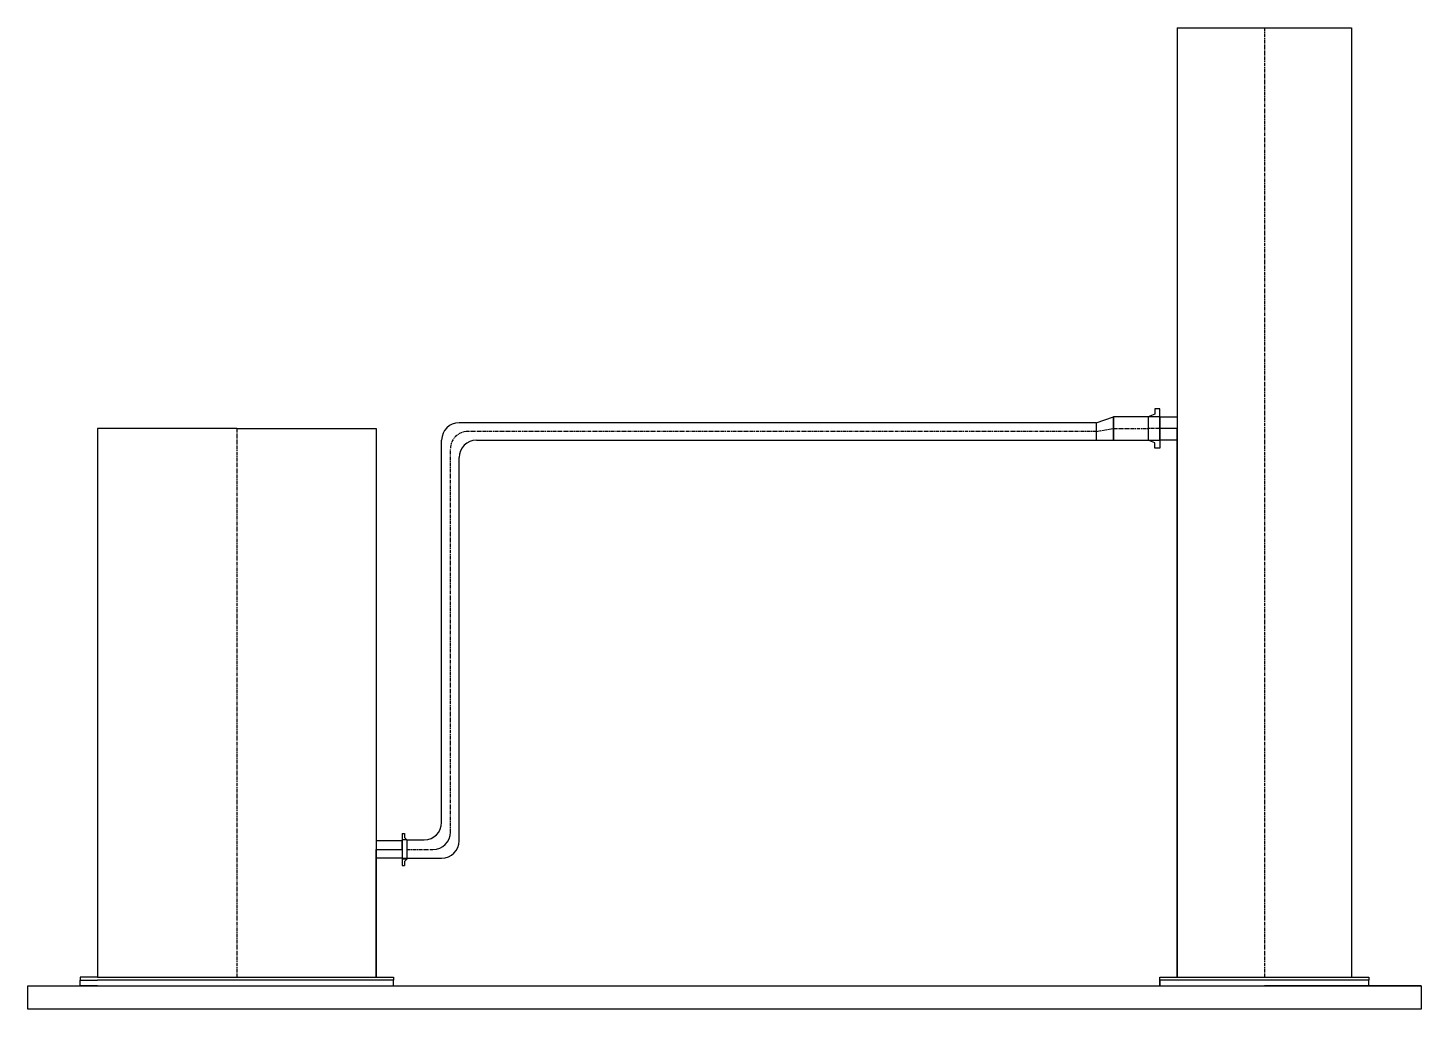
# Model space of a CAD drawing. Header units: inches. Extents: x 25 to 67899, y -8006 to 472.
# Drawn here: x 25.1 to 505.1, y 4.6 to 342.6 of the extents above; entities that cross this region are included whole.
import ezdxf

# ---------------------------------------------------------------- set-up
doc = ezdxf.new("R2010")
doc.units = ezdxf.units.IN
doc.header["$MEASUREMENT"] = 0
doc.linetypes.add('CENTER', pattern=[2, 1.25, -0.25, 0.25, -0.25])
for name, color, linetype in [('LAYER1', 1, 'Continuous'), ('Layer2', 7, 'CENTER'), ('Layer3', 7, 'Continuous')]:
    doc.layers.add(name, color=color, linetype=linetype)

msp = doc.modelspace()

# ---------------------------------------------------------------- linework, layer by layer
for p, q in [((421.09, 342.62), (481.09, 342.62)), ((421.09, 342.62), (421.09, 15.62)), ((481.09, 342.62), (481.09, 15.62)), ((399.09, 200.62), (399.09, 208.62)), ((399.09, 208.62), (399.09, 200.62)), ((415.09, 208.62), (415.09, 200.62)), ((415.09, 208.62), (421.09, 208.62)), ((421.09, 208.62), (421.09, 200.62)), ((97.09, 204.62), (49.09, 204.62)), ((49.09, 204.62), (49.09, 15.62)), ((97.09, 204.62), (145.09, 204.62)), ((145.09, 204.62), (145.09, 15.62)), ((421.09, 204.62), (415.09, 204.62)), ((421.09, 15.62), (421.09, 204.62)), ((167.65, 200.62), (167.65, 200.62)), ((421.09, 200.62), (415.09, 200.62)), ((154.09, 62.62), (145.09, 62.62)), ((154.09, 59.62), (154.09, 62.62)), ((154.09, 62.62), (154.09, 56.62)), ((145.09, 15.62), (145.09, 59.62)), ((145.09, 59.62), (154.09, 59.62)), ((154.09, 56.62), (145.09, 56.62)), ((49.09, 15.62), (43.09, 15.62)), ((43.09, 15.62), (43.09, 14.62)), ((43.09, 14.62), (49.09, 14.62)), ((43.09, 12.62), (43.09, 14.62)), ((49.09, 15.62), (145.09, 15.62)), ((145.09, 14.62), (49.09, 14.62)), ((145.09, 15.62), (151.09, 15.62)), ((151.09, 14.62), (145.09, 14.62)), ((151.09, 15.62), (151.09, 14.62)), ((151.09, 12.62), (151.09, 14.62)), ((415.09, 12.62), (415.09, 15.62)), ((415.09, 15.62), (421.09, 15.62)), ((421.09, 14.62), (415.09, 14.62)), ((415.09, 14.62), (415.09, 12.62)), ((421.09, 15.62), (487.09, 15.62)), ((487.09, 14.62), (421.09, 14.62)), ((487.09, 15.62), (487.09, 14.62)), ((487.09, 12.62), (487.09, 14.62)), ((25.09, 4.62), (25.09, 12.62)), ((25.09, 12.62), (505.09, 12.62)), ((25.09, 12.62), (97.09, 12.62)), ((49.09, 12.62), (43.09, 12.62)), ((145.09, 12.62), (151.09, 12.62)), ((505.09, 12.62), (451.09, 12.62)), ((481.09, 12.62), (487.09, 12.62)), ((505.09, 12.62), (505.09, 4.62)), ((505.09, 4.62), (25.09, 4.62))]:
    msp.add_line(p, q)
at = {"layer": 'LAYER1'}
for p, q in [((415.09, 211.37), (413.34, 211.37)), ((413.34, 211.37), (413.34, 209.57)), ((415.09, 208.62), (415.09, 211.37)), ((393.09, 206.62), (173.65, 206.62)), ((411.09, 208.62), (399.09, 208.62)), ((413.34, 209.57), (411.09, 208.62)), ((415.09, 208.62), (411.09, 208.62)), ((411.09, 208.62), (411.09, 200.62)), ((415.09, 200.62), (415.09, 208.62)), ((167.65, 68.93), (167.65, 200.62)), ((179.65, 200.62), (405.09, 200.62)), ((399.09, 200.62), (411.09, 200.62)), ((411.09, 200.62), (415.09, 200.62)), ((413.34, 199.67), (411.09, 200.62)), ((413.34, 197.87), (413.34, 199.67)), ((415.09, 197.87), (413.34, 197.87)), ((415.09, 200.62), (415.09, 197.87)), ((173.65, 62.62), (173.65, 194.62)), ((154.09, 65.12), (154.84, 65.12)), ((154.09, 65.12), (154.09, 54.12)), ((155.65, 62.93), (154.09, 62.93)), ((154.84, 65.12), (154.84, 63.79)), ((155.65, 62.93), (154.84, 63.79)), ((155.65, 62.93), (155.65, 56.3)), ((155.65, 62.93), (161.65, 62.93)), ((154.09, 56.62), (167.65, 56.62)), ((155.65, 56.3), (154.09, 56.3)), ((154.09, 54.12), (154.84, 54.12)), ((155.65, 56.3), (154.84, 55.44)), ((154.84, 55.44), (154.84, 54.12))]:
    msp.add_line(p, q, dxfattribs=at)
for centre, start, end in [((173.65, 200.62), 90, 180), ((164.65, 65.62), 270, 0), ((167.65, 62.62), 270, 0)]:
    msp.add_arc(centre, 6, start, end, dxfattribs=at)
at = {"layer": 'Layer2'}
for p, q in [((451.09, 342.62), (451.09, 15.62)), ((97.09, 204.62), (97.09, 15.62)), ((393.09, 203.62), (176.65, 203.62)), ((393.09, 203.62), (399.09, 204.62)), ((399.09, 204.62), (411.09, 204.62)), ((415.09, 204.62), (411.09, 204.62)), ((170.65, 65.62), (170.65, 197.62)), ((155.65, 59.62), (164.65, 59.62))]:
    msp.add_line(p, q, dxfattribs=at)
msp.add_arc((176.65, 197.62), 6, 90, 180, dxfattribs=at)
at = {"layer": 'Layer3'}
for p, q in [((393.09, 206.62), (399.09, 208.62)), ((393.09, 206.62), (393.09, 200.62)), ((387.73, 200.62), (393.73, 200.62)), ((167.65, 56.62), (167.65, 56.62))]:
    msp.add_line(p, q, dxfattribs=at)
for centre, start, end in [((179.65, 194.62), 90, 180), ((161.65, 68.93), 270, 0)]:
    msp.add_arc(centre, 6, start, end, dxfattribs=at)

doc.saveas('drawing.dxf')
